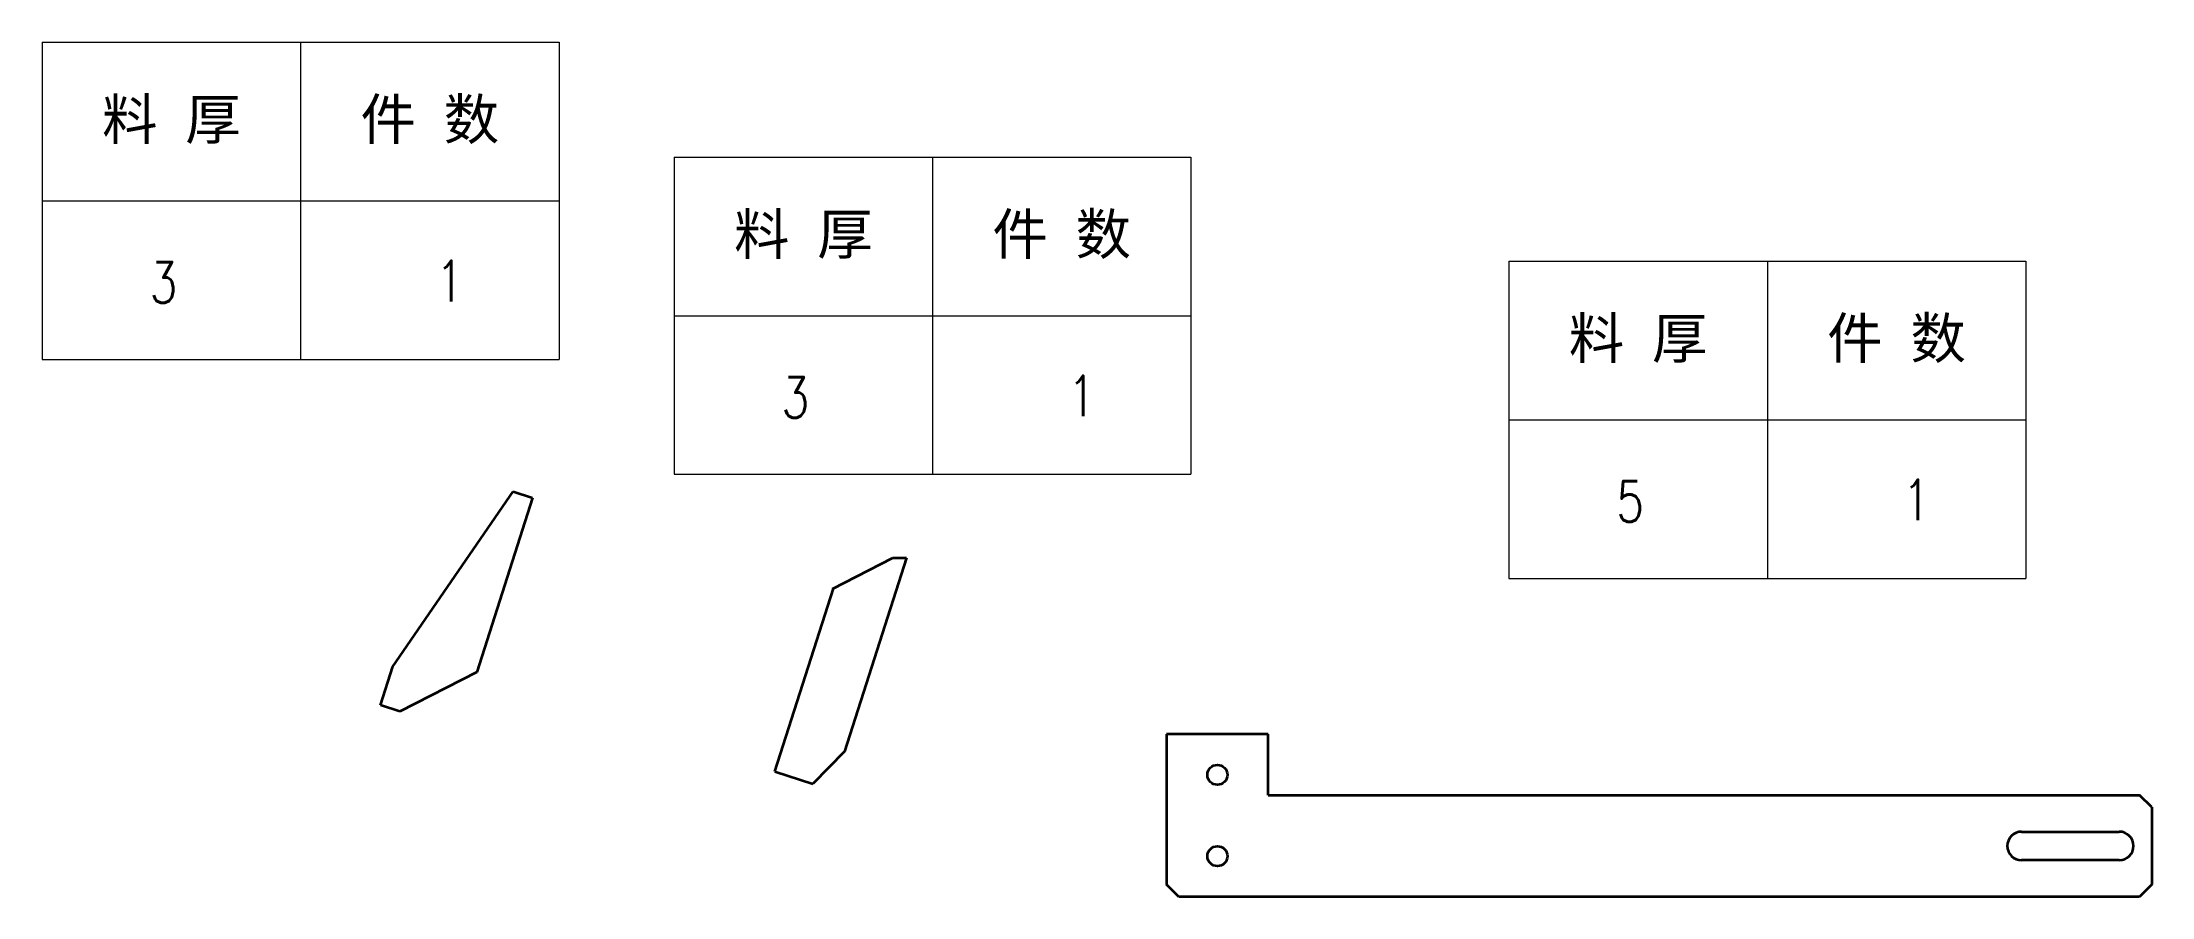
# Model space of a CAD drawing. Header units: millimetres. Extents: x -49572 to 104182, y -50696 to 51993.
# Drawn here: x -47317 to -46798, y 45201 to 45411 of the extents above; entities that cross this region are included whole.
import ezdxf
from ezdxf.enums import TextEntityAlignment as Align

# ---------------------------------------------------------------- set-up
doc = ezdxf.new("R2010")
doc.units = ezdxf.units.MM
doc.header["$LTSCALE"] = 0.5
doc.layers.add('标注线', color=3, linetype='Continuous', lineweight=18)
doc.styles.add('DIM', font='romans.shx', dxfattribs={"width": 0.8, "bigfont": 'bigfont.shx'})
doc.styles.get("Standard").update_dxf_attribs({"font": 'simplex.shx'})

# ---------------------------------------------------------------- blocks, each defined once
blk = doc.blocks.new('*T363')
at = {"color": 0, "linetype": 'ByBlock', "lineweight": -2, "transparency": 16777216}
for p, q in [((0, 0), (127, 0)), ((0, 0), (0, -78)), ((63.5, 0), (63.5, -78)), ((127, 0), (127, -78)), ((0, -39), (127, -39)), ((0, -78), (127, -78))]:
    blk.add_line(p, q, dxfattribs=at)
at = {"color": 0, "transparency": 16777216, "char_height": 10, "width": 60.5, "attachment_point": 5}
for s, insert in [('{\\fSimSun|b0|i0|c134|p2;料 厚}', (31.75, -19.5)), ('{\\fSimSun|b0|i0|c134|p2;件 数}', (95.25, -19.5))]:
    blk.add_mtext(s, dxfattribs=dict(at, insert=insert))
blk = doc.blocks.new('拆图参数')
blk.add_blockref('*T363', (-63.5, 78))
at = {"style": 'DIM', "width": 0.8}
blk.add_attdef('6', text='', height=10, dxfattribs=at).set_placement((-37.13, 18.91), align=Align.MIDDLE_LEFT)
blk.add_attdef('1', text='', height=10, dxfattribs=at).set_placement((36.65, 19.27), align=Align.MIDDLE_CENTER)

msp = doc.modelspace()

# ---------------------------------------------------------------- linework, layer by layer
at = {"color": 7, "lineweight": 35}
for p, q in [((-47230.52, 45257.247), (-47200.979, 45300.286)), ((-47196.218, 45298.76), (-47209.948, 45255.906)), ((-47104.325, 45283.947), (-47119.581, 45236.332)), ((-47136.694, 45231.435), (-47122.268, 45276.457)), ((-47209.948, 45255.906), (-47228.81, 45246.199)), ((-47228.81, 45246.199), (-47233.571, 45247.724)), ((-47015.451, 45240.632), (-47040.451, 45240.63)), ((-47040.451, 45240.63), (-47040.449, 45203.63)), ((-47015.45, 45225.632), (-46801.359, 45225.645)), ((-46830.359, 45216.645), (-46806.359, 45216.645)), ((-46806.359, 45209.645), (-46830.359, 45209.645)), ((-46801.359, 45200.645), (-47037.449, 45200.63))]:
    msp.add_line(p, q, dxfattribs=at)
at = {"color": 7, "lineweight": 35, "ltscale": 0.124992}
msp.add_line((-47200.979, 45300.286), (-47196.218, 45298.76), dxfattribs=at)
at = {"color": 7, "lineweight": 35, "ltscale": 0.416204}
msp.add_line((-47122.517, 45276.329), (-47107.714, 45283.947), dxfattribs=at)
at = {"color": 7, "lineweight": 35, "ltscale": 0.084741}
msp.add_line((-47107.714, 45283.947), (-47104.325, 45283.947), dxfattribs=at)
at = {"color": 7, "lineweight": 35, "ltscale": 0.250002}
msp.add_line((-47233.572, 45247.724), (-47230.52, 45257.247), dxfattribs=at)
at = {"color": 7, "lineweight": 35, "ltscale": 0.374999}
msp.add_line((-47015.45, 45225.632), (-47015.451, 45240.632), dxfattribs=at)
at = {"color": 7, "lineweight": 35, "ltscale": 0.276941}
msp.add_line((-47119.581, 45236.332), (-47127.359, 45228.444), dxfattribs=at)
at = {"color": 7, "lineweight": 35, "ltscale": 0.249998}
msp.add_line((-47136.694, 45231.435), (-47127.359, 45228.444), dxfattribs=at)
at = {"color": 7, "lineweight": 35, "ltscale": 0.106066}
for p, q in [((-46798.359, 45222.645), (-46801.359, 45225.645)), ((-46798.359, 45203.645), (-46801.359, 45200.645))]:
    msp.add_line(p, q, dxfattribs=at)
at = {"color": 7, "lineweight": 35, "ltscale": 0.475}
msp.add_line((-46798.359, 45222.645), (-46798.359, 45203.645), dxfattribs=at)
at = {"color": 7, "lineweight": 35, "ltscale": 0.106063}
msp.add_line((-47037.449, 45200.63), (-47040.449, 45203.63), dxfattribs=at)
at = {"color": 7, "lineweight": 35}
for centre in [(-47027.951, 45230.631), (-47027.949, 45210.631)]:
    msp.add_circle(centre, 2.458, dxfattribs=at)
for centre, start, end in [((-46830.359, 45213.145), 89.99999, 269.99999), ((-46806.359, 45213.145), 269.99999, 89.99999)]:
    msp.add_arc(centre, 3.5, start, end, dxfattribs=at)

# ---------------------------------------------------------------- block references
at = {"layer": '标注线'}
for p, values in [((-47253.212, 45332.77), {'1': '1', '6': '3'}), ((-47097.946, 45304.517), {'1': '1', '6': '3'}), ((-46892.828, 45278.936), {'1': '1', '6': '5'})]:
    msp.add_blockref('拆图参数', p, dxfattribs=at).add_auto_attribs(values)

doc.saveas('drawing.dxf')
